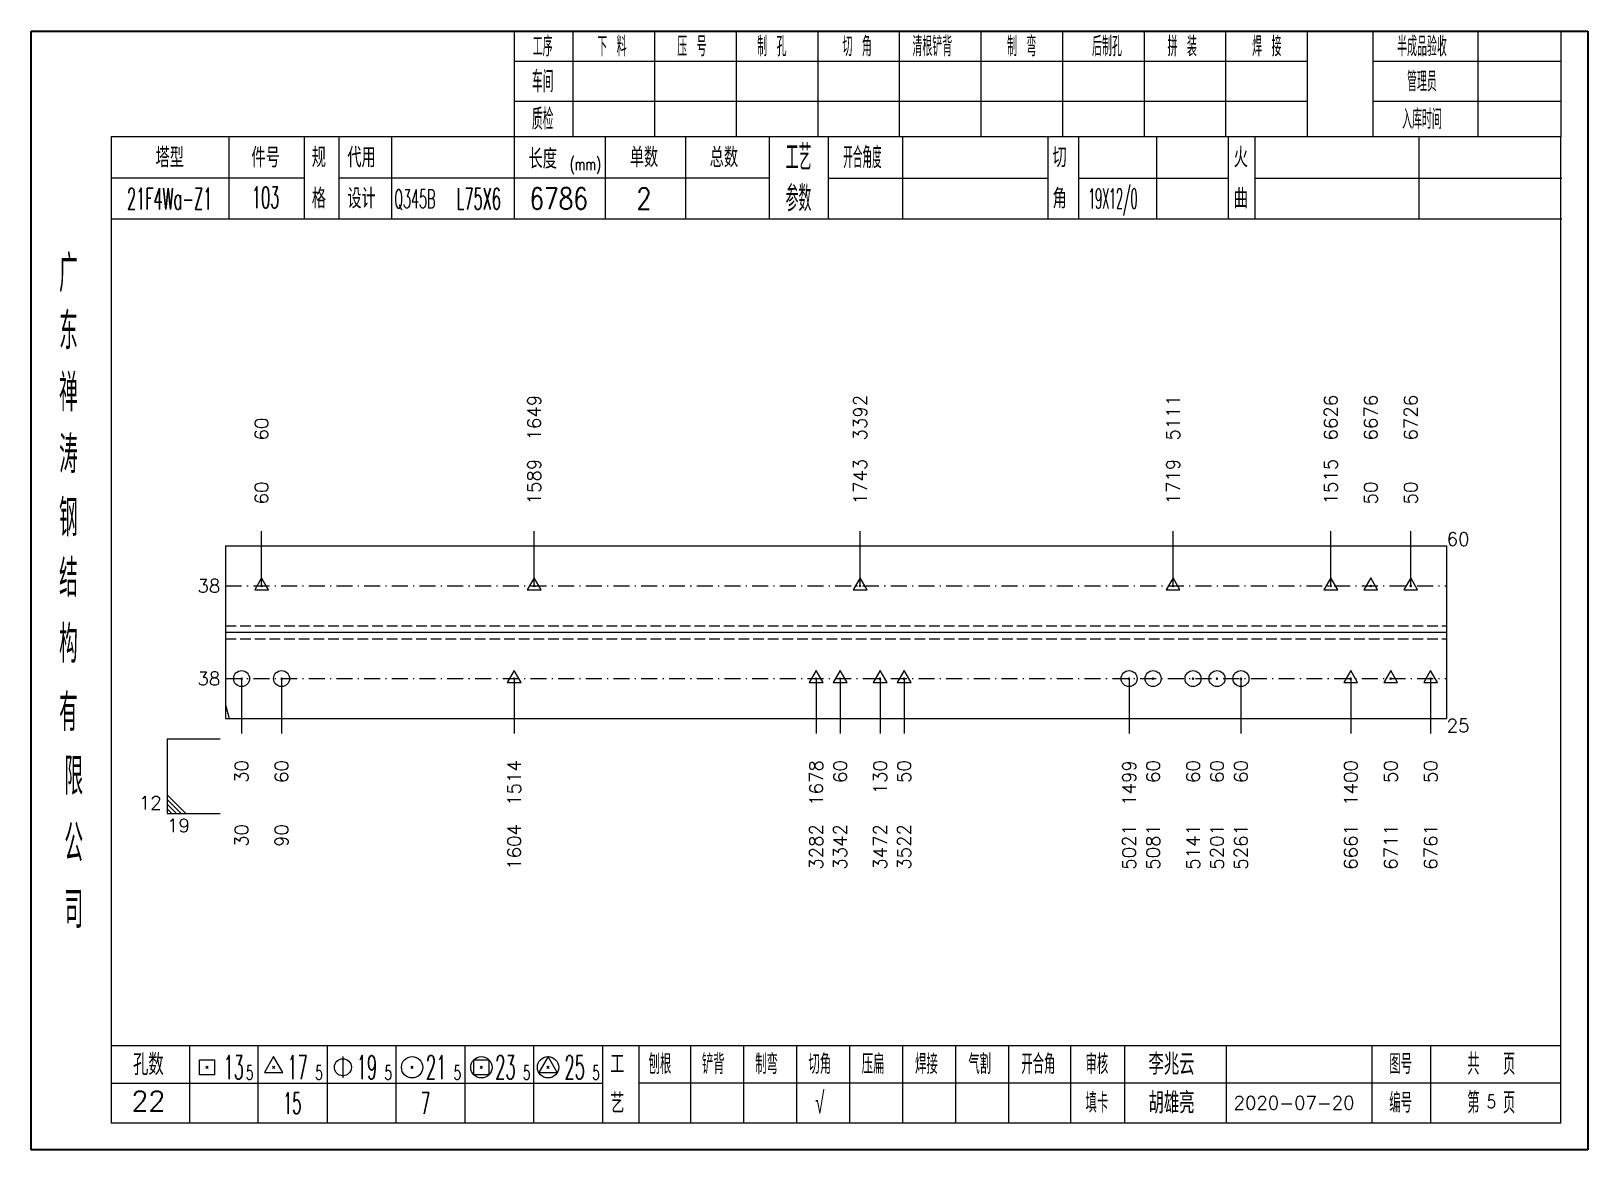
# Model space of a CAD drawing. Extents: x 1310 to 15542, y -76 to 8381.
# Drawn here: x 2764.9 to 3057.1, y 5793.7 to 6003.7 of the extents above; entities that cross this region are included whole.
import ezdxf
from ezdxf.enums import TextEntityAlignment as Align

# ---------------------------------------------------------------- set-up
doc = ezdxf.new("R2010")
doc.units = 0
doc.header["$MEASUREMENT"] = 0
doc.linetypes.add('一点画线', pattern=[5.2, 3, -1, 0.2, -1])
doc.linetypes.add('虚线', pattern=[2.75, 2, -0.75])
doc.layers.get('0').update_dxf_attribs({"linetype": 'CONTINUOUS', "lineweight": 25})
for name, color, linetype, lineweight in [('1', 7, 'CONTINUOUS', 25), ('4', 7, 'CONTINUOUS', 25), ('5', 7, 'CONTINUOUS', 25)]:
    doc.layers.add(name, color=color, linetype=linetype, lineweight=lineweight)
doc.styles.get("Standard").update_dxf_attribs({"font": 'simplex.shx', "width": 0.7, "height": 3, "bigfont": 'gbhzfs.shx'})

msp = doc.modelspace()

# ---------------------------------------------------------------- texts
at = {"color": 7, "linetype": 'Continuous', "lineweight": 13}
for s, p in [('1649', (2859.351, 5926.824)), ('3392', (2920.509, 5926.824)), ('5111', (2979.226, 5926.824)), ('6626', (3008.822, 5926.824)), ('6676', (3016.322, 5926.824)), ('6726', (3023.822, 5926.824)), ('60', (2808.192, 5926.824))]:
    msp.add_text(s, height=2.5, rotation=90, dxfattribs=at).set_placement(p, align=Align.MIDDLE_LEFT)
at = {"color": 8, "linetype": 'Continuous', "lineweight": 9}
for s, p in [('1589', (2859.351, 5914.824)), ('1743', (2920.509, 5914.824)), ('1719', (2979.226, 5914.824)), ('1515', (3008.822, 5914.824)), ('60', (2808.192, 5914.824)), ('50', (3016.322, 5914.824)), ('50', (3023.822, 5914.824))]:
    msp.add_text(s, height=2.5, rotation=90, dxfattribs=at).set_placement(p, align=Align.MIDDLE_LEFT)
at = {"color": 7, "linetype": 'Continuous', "lineweight": 13}
msp.add_text('60', height=2.5, dxfattribs=at).set_placement((3030.572, 5908.324), align=Align.MIDDLE_LEFT)
for p in [(2800.442, 5899.524), (2800.442, 5882.124)]:
    msp.add_text('38', height=2.5, dxfattribs=at).set_placement(p, align=Align.MIDDLE_RIGHT)
msp.add_text('12', height=2.5, dxfattribs=at).set_placement((2789.442, 5856.824), align=Align.BOTTOM_RIGHT)
msp.add_text('19', height=2.5, dxfattribs=at).set_placement((2790.442, 5855.824), align=Align.TOP_LEFT)
at = {"layer": '1', "color": 7, "linetype": 'Continuous', "lineweight": 13}
msp.add_text('25', height=2.5, dxfattribs=at).set_placement((3030.572, 5873.324), align=Align.MIDDLE_LEFT)
at = {"layer": '1', "color": 8, "linetype": 'Continuous', "lineweight": 9}
for s, p in [('30', (2804.442, 5866.824)), ('60', (2811.942, 5866.824)), ('1514', (2855.601, 5866.824)), ('1678', (2912.259, 5866.824)), ('60', (2916.759, 5866.824)), ('130', (2924.259, 5866.824)), ('50', (2928.759, 5866.824)), ('1499', (2970.976, 5866.824)), ('60', (2975.476, 5866.824)), ('60', (2982.976, 5866.824)), ('60', (2987.476, 5866.824)), ('60', (2991.976, 5866.824)), ('1400', (3012.572, 5866.824)), ('50', (3020.072, 5866.824)), ('50', (3027.572, 5866.824))]:
    msp.add_text(s, height=2.5, rotation=90, dxfattribs=at).set_placement(p, align=Align.MIDDLE_RIGHT)
at = {"layer": '1', "color": 7, "linetype": 'Continuous', "lineweight": 13}
for s, p in [('30', (2804.442, 5854.824)), ('90', (2811.942, 5854.824)), ('1604', (2855.601, 5854.824)), ('3282', (2912.259, 5854.824)), ('3342', (2916.759, 5854.824)), ('3472', (2924.259, 5854.824)), ('3522', (2928.759, 5854.824)), ('5021', (2970.976, 5854.824)), ('5081', (2975.476, 5854.824)), ('5141', (2982.976, 5854.824)), ('5201', (2987.476, 5854.824)), ('5261', (2991.976, 5854.824)), ('6661', (3012.572, 5854.824)), ('6711', (3020.072, 5854.824)), ('6761', (3027.572, 5854.824))]:
    msp.add_text(s, height=2.5, rotation=90, dxfattribs=at).set_placement(p, align=Align.MIDDLE_RIGHT)
at = {"layer": '4', "color": 1, "linetype": 'Continuous', "lineweight": 25}
for s, height, width, p in [('工序', 3.7, 0.7, (2860.942, 6000.781)), ('下 料', 3.7, 0.7, (2873.942, 6000.781)), ('压 号', 3.7, 0.7, (2888.942, 6000.781)), ('制 孔', 3.7, 0.7, (2903.942, 6000.781)), ('切 角', 3.7, 0.7, (2919.942, 6000.781)), ('清根铲背 ', 3.7, 0.7, (2934.942, 6000.781)), (' 制 弯', 3.7, 0.7, (2949.942, 6000.781)), (' 后制孔', 3.7, 0.7, (2965.942, 6000.781)), ('拼 装', 3.7, 0.7, (2980.942, 6000.781)), (' 焊 接', 3.7, 0.7, (2995.942, 6000.781)), ('半成品验收', 3.7, 0.7, (3025.942, 6000.781)), ('车间', 4, 0.7, (2860.942, 5994.181)), ('管理员', 3.7, 0.7, (3025.942, 5994.181)), ('质检', 4, 0.7, (2860.942, 5987.121)), ('入库时间', 3.7, 0.7, (3025.942, 5987.121)), ('工艺', 4.8, 0.7, (2908.942, 5979.941)), ('(mm)', 2.24, 0.7, (2868.942, 5978.681)), ('开合角度', 4, 0.6, (2920.942, 5979.941)), ('21F4Wa-Z1', 4, 0.5, (2790.942, 5972.201)), ('103', 4, 0.5, (2808.942, 5972.451)), ('L75X6', 4, 0.5, (2848.942, 5972.181)), ('6786', 4, 0.8, (2863.942, 5972.231)), ('2', 4, 0.8, (2879.942, 5972.231)), ('参数', 4.8, 0.7, (2908.942, 5972.231)), ('19X12/0', 3.8, 0.4, (2967.942, 5972.231)), ('Q345B', 3.5, 0.5, (2836.942, 5972.181)), ('广', 6.96, 0.7, (2771.942, 5958.151)), ('东', 6.96, 0.7, (2771.942, 5947.361)), ('禅', 6.96, 0.7, (2771.942, 5935.771)), ('涛', 6.96, 0.7, (2771.942, 5924.171)), ('钢', 6.96, 0.7, (2771.942, 5912.281)), ('结', 6.96, 0.7, (2771.942, 5900.971)), ('构', 6.96, 0.7, (2771.942, 5888.591)), ('有', 6.96, 0.7, (2771.942, 5875.781)), ('限', 6.96, 0.7, (2772.942, 5863.781)), ('公', 6.96, 0.7, (2772.942, 5851.241)), ('司', 6.96, 0.7, (2772.942, 5838.761)), ('13', 4.47, 0.5, (2802.942, 5809.181)), ('17', 4.47, 0.5, (2814.942, 5809.181)), ('19', 4.47, 0.5, (2827.942, 5809.181)), ('21', 4.47, 0.5, (2840.942, 5809.181)), ('23', 4.47, 0.5, (2853.942, 5809.181)), ('25', 4.47, 0.5, (2866.942, 5809.181)), ('刨根', 3.7, 0.8, (2882.942, 5809.781)), ('铲背', 3.7, 0.8, (2892.942, 5809.781)), ('制弯', 3.7, 0.8, (2902.942, 5809.781)), ('切角', 3.7, 0.8, (2912.942, 5809.781)), ('压扁', 3.7, 0.8, (2922.942, 5809.781)), ('焊接', 3.7, 0.8, (2932.942, 5809.781)), ('气割', 3.7, 0.8, (2942.942, 5809.781)), ('开合角', 3.7, 0.8, (2953.942, 5809.781)), ('审核', 3.7, 0.8, (2964.942, 5809.781)), ('图号', 3.7, 0.8, (3021.942, 5809.781)), ('共  页', 4, 0.8, (3038.942, 5809.781)), ('5', 2.68, 0.6, (2805.942, 5808.181)), ('5', 2.68, 0.6, (2818.942, 5808.181)), ('5', 2.68, 0.6, (2831.942, 5808.181)), ('5', 2.68, 0.6, (2844.942, 5808.181)), ('5', 2.68, 0.6, (2857.942, 5808.181)), ('5', 2.68, 0.6, (2870.942, 5808.181)), ('√', 4, 0.6, (2912.942, 5802.511)), ('填卡', 3.7, 0.8, (2964.942, 5802.511)), ('编号', 3.7, 0.8, (3021.942, 5802.511)), ('第  页', 4, 0.8, (3038.942, 5802.511)), ('15', 4, 0.5, (2813.942, 5802.431)), ('7', 4, 0.5, (2838.942, 5802.431))]:
    msp.add_text(s, height=height, dxfattribs=dict(at, width=width)).set_placement(p, align=Align.MIDDLE_CENTER)
for s, height, p in [('塔型', 3.7, (2790.942, 5979.911)), ('件号', 3.7, (2808.942, 5979.911)), ('规', 3.7, (2818.942, 5979.941)), ('代用', 3.7, (2826.942, 5979.941)), ('长度', 3.7, (2860.942, 5979.681)), ('单数', 3.7, (2879.942, 5979.941)), ('总数', 3.7, (2894.942, 5979.941)), ('切', 3.7, (2957.942, 5979.941)), ('火', 3.7, (2991.942, 5979.941)), ('格', 3.7, (2818.942, 5972.231)), ('设计', 3.7, (2826.942, 5972.231)), ('角', 3.7, (2957.942, 5972.231)), ('曲', 3.7, (2991.942, 5972.231)), ('孔数', 4, (2786.942, 5809.701)), ('工', 3.7, (2874.942, 5809.781)), ('李兆云', 4, (2978.942, 5809.781)), ('22', 3.7, (2786.942, 5802.871)), ('艺', 3.7, (2874.942, 5802.431)), ('胡雄亮', 4, (2978.942, 5802.511)), ('2020-07-20', 2.5, (3001.942, 5802.511))]:
    msp.add_text(s, height=height, dxfattribs=at).set_placement(p, align=Align.MIDDLE_CENTER)
at = {"layer": '4', "color": 6, "linetype": 'Continuous', "lineweight": 25, "width": 0.8}
msp.add_text('5', height=2.5, dxfattribs=at).set_placement((3038.967, 5802.739), align=Align.MIDDLE_CENTER)

# ---------------------------------------------------------------- blocks, each defined once
blk = doc.blocks.new('孔17.5')
at = {"layer": '5', "color": 7, "linetype": 'Continuous', "lineweight": 13}
for p, q in [((0, 1), (-0.866, -0.5)), ((-0.1, -0.1), (0.1, 0.1)), ((0.1, -0.1), (-0.1, 0.1)), ((0.866, -0.5), (0, 1)), ((-0.866, -0.5), (0.866, -0.5))]:
    blk.add_line(p, q, dxfattribs=at)
blk = doc.blocks.new('孔21.5')
at = {"layer": '5', "color": 7, "linetype": 'Continuous', "lineweight": 13}
for p, q in [((-0.1, -0.1), (0.1, 0.1)), ((0.1, -0.1), (-0.1, 0.1))]:
    blk.add_line(p, q, dxfattribs=at)
blk.add_circle((0, 0), 1, dxfattribs=at)
blk = doc.blocks.new('CTJGK')
at = {"color": 6, "linetype": 'Continuous'}
for p, q in [((0, 209.97), (292.13, 209.97)), ((0, 0), (0, 209.97)), ((292.13, 209.97), (292.13, 0)), ((292.13, 0), (0, 0))]:
    blk.add_line(p, q, dxfattribs=at)

# ---------------------------------------------------------------- linework, layer by layer
at = {"color": 7, "linetype": 'Continuous', "lineweight": 13}
for p, q in [((2808.192, 5899.524), (2808.192, 5909.824)), ((2859.351, 5899.524), (2859.351, 5909.824)), ((2920.509, 5899.524), (2920.509, 5909.824)), ((2979.226, 5899.524), (2979.226, 5909.824)), ((3008.822, 5899.524), (3008.822, 5909.824)), ((3023.822, 5899.524), (3023.822, 5909.824)), ((2804.442, 5882.124), (2804.442, 5871.824)), ((2811.942, 5882.124), (2811.942, 5871.824)), ((2855.601, 5882.124), (2855.601, 5871.824)), ((2912.259, 5882.124), (2912.259, 5871.824)), ((2916.759, 5882.124), (2916.759, 5871.824)), ((2924.259, 5882.124), (2924.259, 5871.824)), ((2928.759, 5882.124), (2928.759, 5871.824)), ((2970.976, 5882.124), (2970.976, 5871.824)), ((2991.976, 5882.124), (2991.976, 5871.824)), ((3012.572, 5882.124), (3012.572, 5871.824)), ((3027.572, 5882.124), (3027.572, 5871.824)), ((2801.442, 5877.216), (2802.083, 5874.624)), ((2790.442, 5870.824), (2800.442, 5870.824)), ((2790.442, 5870.824), (2790.442, 5856.824)), ((2793.942, 5856.824), (2790.442, 5860.324)), ((2793.067, 5856.824), (2790.442, 5859.449)), ((2792.192, 5856.824), (2790.442, 5858.574)), ((2791.317, 5856.824), (2790.442, 5857.699)), ((2790.442, 5856.824), (2800.442, 5856.824))]:
    msp.add_line(p, q, dxfattribs=at)
at = {"color": 7, "linetype": 'Continuous', "lineweight": 18}
for p, q in [((2801.442, 5907.024), (2801.442, 5874.624)), ((2801.442, 5907.024), (3030.572, 5907.024)), ((3030.572, 5907.024), (3030.572, 5874.624)), ((2801.442, 5890.824), (3030.572, 5890.824))]:
    msp.add_line(p, q, dxfattribs=at)
at = {"color": 3, "linetype": '一点画线', "lineweight": 13}
for p, q in [((2801.442, 5899.524), (3030.572, 5899.524)), ((2801.442, 5882.124), (3030.572, 5882.124))]:
    msp.add_line(p, q, dxfattribs=at)
at = {"color": 1, "linetype": '虚线', "lineweight": 18}
for p, q in [((2801.442, 5892.024), (3030.572, 5892.024)), ((2801.442, 5889.624), (3030.572, 5889.624))]:
    msp.add_line(p, q, dxfattribs=at)
at = {"layer": '1', "color": 7, "linetype": 'Continuous', "lineweight": 18}
msp.add_line((2801.442, 5874.624), (3030.572, 5874.624), dxfattribs=at)
at = {"layer": '4', "color": 1, "linetype": 'Continuous', "lineweight": 18}
for p, q in [((2764.942, 6003.651), (2764.942, 5793.681)), ((3057.072, 6003.651), (2764.942, 6003.651)), ((2855.572, 6003.651), (2855.572, 5983.811)), ((2866.602, 6003.651), (2866.602, 5983.791)), ((2881.912, 6003.651), (2881.912, 5983.791)), ((2897.232, 6003.651), (2897.232, 5983.791)), ((2912.542, 6003.651), (2912.542, 5983.791)), ((2927.852, 6003.651), (2927.852, 5983.791)), ((2943.162, 6003.651), (2943.162, 5983.791)), ((2958.482, 6003.651), (2958.482, 5983.791)), ((2973.792, 6003.651), (2973.792, 5983.791)), ((2989.102, 6003.651), (2989.102, 5983.791)), ((3004.412, 6003.651), (3004.412, 5983.811)), ((3004.412, 6003.651), (3004.412, 5983.791)), ((3016.692, 6003.651), (3016.692, 5983.791)), ((3036.442, 6003.651), (3036.442, 5983.791)), ((3052.022, 6003.651), (3052.022, 5983.791)), ((3057.072, 5973.851), (3057.072, 6003.651)), ((3004.412, 5997.921), (2855.572, 5997.921)), ((3052.022, 5997.921), (3016.692, 5997.921)), ((3004.412, 5990.441), (2855.572, 5990.441)), ((3052.022, 5990.441), (3016.692, 5990.441)), ((2779.952, 5983.791), (2779.952, 5798.731)), ((3052.022, 5983.791), (2779.952, 5983.791)), ((2802.072, 5983.801), (2802.072, 5968.381)), ((2816.222, 5968.381), (2816.222, 5983.791)), ((2822.722, 5968.381), (2822.722, 5983.791)), ((2832.592, 5983.791), (2832.592, 5968.381)), ((2855.572, 5983.811), (2855.572, 5968.381)), ((2872.692, 5983.791), (2872.692, 5968.381)), ((2887.742, 5983.791), (2887.742, 5968.381)), ((2903.442, 5983.791), (2903.442, 5968.381)), ((2914.502, 5983.791), (2914.502, 5968.381)), ((2928.452, 5983.791), (2928.452, 5968.381)), ((2955.752, 5983.791), (2955.752, 5968.381)), ((2961.512, 5983.791), (2961.512, 5968.381)), ((2976.132, 5983.791), (2976.132, 5968.381)), ((2989.592, 5983.791), (2989.592, 5968.381)), ((2994.582, 5983.791), (2994.582, 5968.381)), ((3025.322, 5983.791), (3025.322, 5968.381)), ((3052.022, 5798.731), (3052.022, 5983.791)), ((2816.222, 5976.031), (2779.952, 5976.031)), ((2903.442, 5976.081), (2822.722, 5976.081)), ((2914.502, 5976.081), (2955.752, 5976.081)), ((2961.512, 5976.081), (2989.592, 5976.081)), ((2994.582, 5976.081), (3052.202, 5976.081)), ((3057.072, 5793.681), (3057.072, 5973.851)), ((3052.202, 5968.381), (2779.952, 5968.381)), ((2779.952, 5813.261), (3052.022, 5813.261)), ((2794.642, 5813.261), (2794.642, 5798.731)), ((2807.572, 5798.731), (2807.572, 5813.261)), ((2820.502, 5813.261), (2820.502, 5798.731)), ((2833.422, 5798.731), (2833.422, 5813.261)), ((2846.352, 5813.261), (2846.352, 5798.731)), ((2859.282, 5798.731), (2859.282, 5813.261)), ((2872.202, 5798.731), (2872.202, 5813.261)), ((2879.072, 5798.731), (2879.072, 5813.261)), ((2888.732, 5798.731), (2888.732, 5813.261)), ((2898.672, 5798.731), (2898.672, 5813.261)), ((2908.612, 5798.731), (2908.612, 5813.261)), ((2918.562, 5798.731), (2918.562, 5813.261)), ((2928.502, 5798.731), (2928.502, 5813.261)), ((2938.442, 5798.731), (2938.442, 5813.261)), ((2948.392, 5798.731), (2948.392, 5813.261)), ((2960.032, 5798.731), (2960.032, 5813.261)), ((2970.182, 5798.731), (2970.182, 5813.261)), ((2989.242, 5798.731), (2989.242, 5813.261)), ((3016.622, 5798.731), (3016.622, 5813.261)), ((3027.582, 5798.731), (3027.582, 5813.261)), ((2872.202, 5806.131), (2779.952, 5806.131)), ((2879.032, 5806.291), (3052.022, 5806.291)), ((2779.952, 5798.731), (3052.022, 5798.731)), ((2764.942, 5793.681), (3057.072, 5793.681))]:
    msp.add_line(p, q, dxfattribs=at)
at = {"layer": '4', "color": 7, "linetype": 'Continuous', "lineweight": 13}
for p, q in [((2796.528, 5807.767), (2796.528, 5810.595)), ((2796.528, 5810.595), (2799.356, 5810.595)), ((2799.356, 5810.595), (2799.356, 5807.767)), ((2810.442, 5811.181), (2808.71, 5808.181)), ((2812.174, 5808.181), (2810.442, 5811.181)), ((2823.442, 5811.181), (2823.442, 5807.181)), ((2848.028, 5807.767), (2848.028, 5810.595)), ((2848.028, 5810.595), (2850.856, 5810.595)), ((2850.856, 5810.595), (2850.856, 5807.767)), ((2861.942, 5811.181), (2860.21, 5808.181)), ((2863.674, 5808.181), (2861.942, 5811.181)), ((2799.356, 5807.767), (2796.528, 5807.767)), ((2797.742, 5808.981), (2798.142, 5809.381)), ((2798.142, 5808.981), (2797.742, 5809.381)), ((2808.71, 5808.181), (2812.174, 5808.181)), ((2810.242, 5808.981), (2810.642, 5809.381)), ((2810.642, 5808.981), (2810.242, 5809.381)), ((2836.242, 5808.981), (2836.642, 5809.381)), ((2836.642, 5808.981), (2836.242, 5809.381)), ((2850.856, 5807.767), (2848.028, 5807.767)), ((2849.242, 5808.981), (2849.642, 5809.381)), ((2849.642, 5808.981), (2849.242, 5809.381)), ((2860.21, 5808.181), (2863.674, 5808.181)), ((2861.742, 5808.981), (2862.142, 5809.381)), ((2862.142, 5808.981), (2861.742, 5809.381))]:
    msp.add_line(p, q, dxfattribs=at)
for centre, radius in [((2823.442, 5809.181), 1.6), ((2836.442, 5809.181), 2), ((2849.442, 5809.181), 2), ((2861.942, 5809.181), 2)]:
    msp.add_circle(centre, radius, dxfattribs=at)

# ---------------------------------------------------------------- block references
at = {"color": 0, "linetype": 'Continuous'}
msp.add_blockref('CTJGK', (2764.942, 5793.681), dxfattribs=at)
at = {"color": 8, "linetype": 'Continuous', "lineweight": 9, "xscale": 1.5, "yscale": 1.5, "zscale": 1.5}
for p in [(2808.192, 5899.524), (2859.351, 5899.524), (2920.509, 5899.524), (2979.226, 5899.524), (3008.822, 5899.524), (3016.322, 5899.524), (3023.822, 5899.524)]:
    msp.add_blockref('孔17.5', p, dxfattribs=at)
at = {"layer": '1', "color": 8, "linetype": 'Continuous', "lineweight": 9, "xscale": 1.5, "yscale": 1.5, "zscale": 1.5}
for name, p in [('孔21.5', (2804.442, 5882.124)), ('孔21.5', (2811.942, 5882.124)), ('孔17.5', (2855.601, 5882.124)), ('孔17.5', (2912.259, 5882.124)), ('孔17.5', (2916.759, 5882.124)), ('孔17.5', (2924.259, 5882.124)), ('孔17.5', (2928.759, 5882.124)), ('孔21.5', (2970.976, 5882.124)), ('孔21.5', (2975.476, 5882.124)), ('孔21.5', (2982.976, 5882.124)), ('孔21.5', (2987.476, 5882.124)), ('孔21.5', (2991.976, 5882.124)), ('孔17.5', (3012.572, 5882.124)), ('孔17.5', (3020.072, 5882.124)), ('孔17.5', (3027.572, 5882.124))]:
    msp.add_blockref(name, p, dxfattribs=at)

msp.set_redraw_order([(e.dxf.handle, doc.entitydb.next_handle()) for e in msp.query("TEXT MTEXT ATTDEF DIMENSION ARC_DIMENSION")])  # texts and dimensions are drawn at this point

doc.saveas('drawing.dxf')
